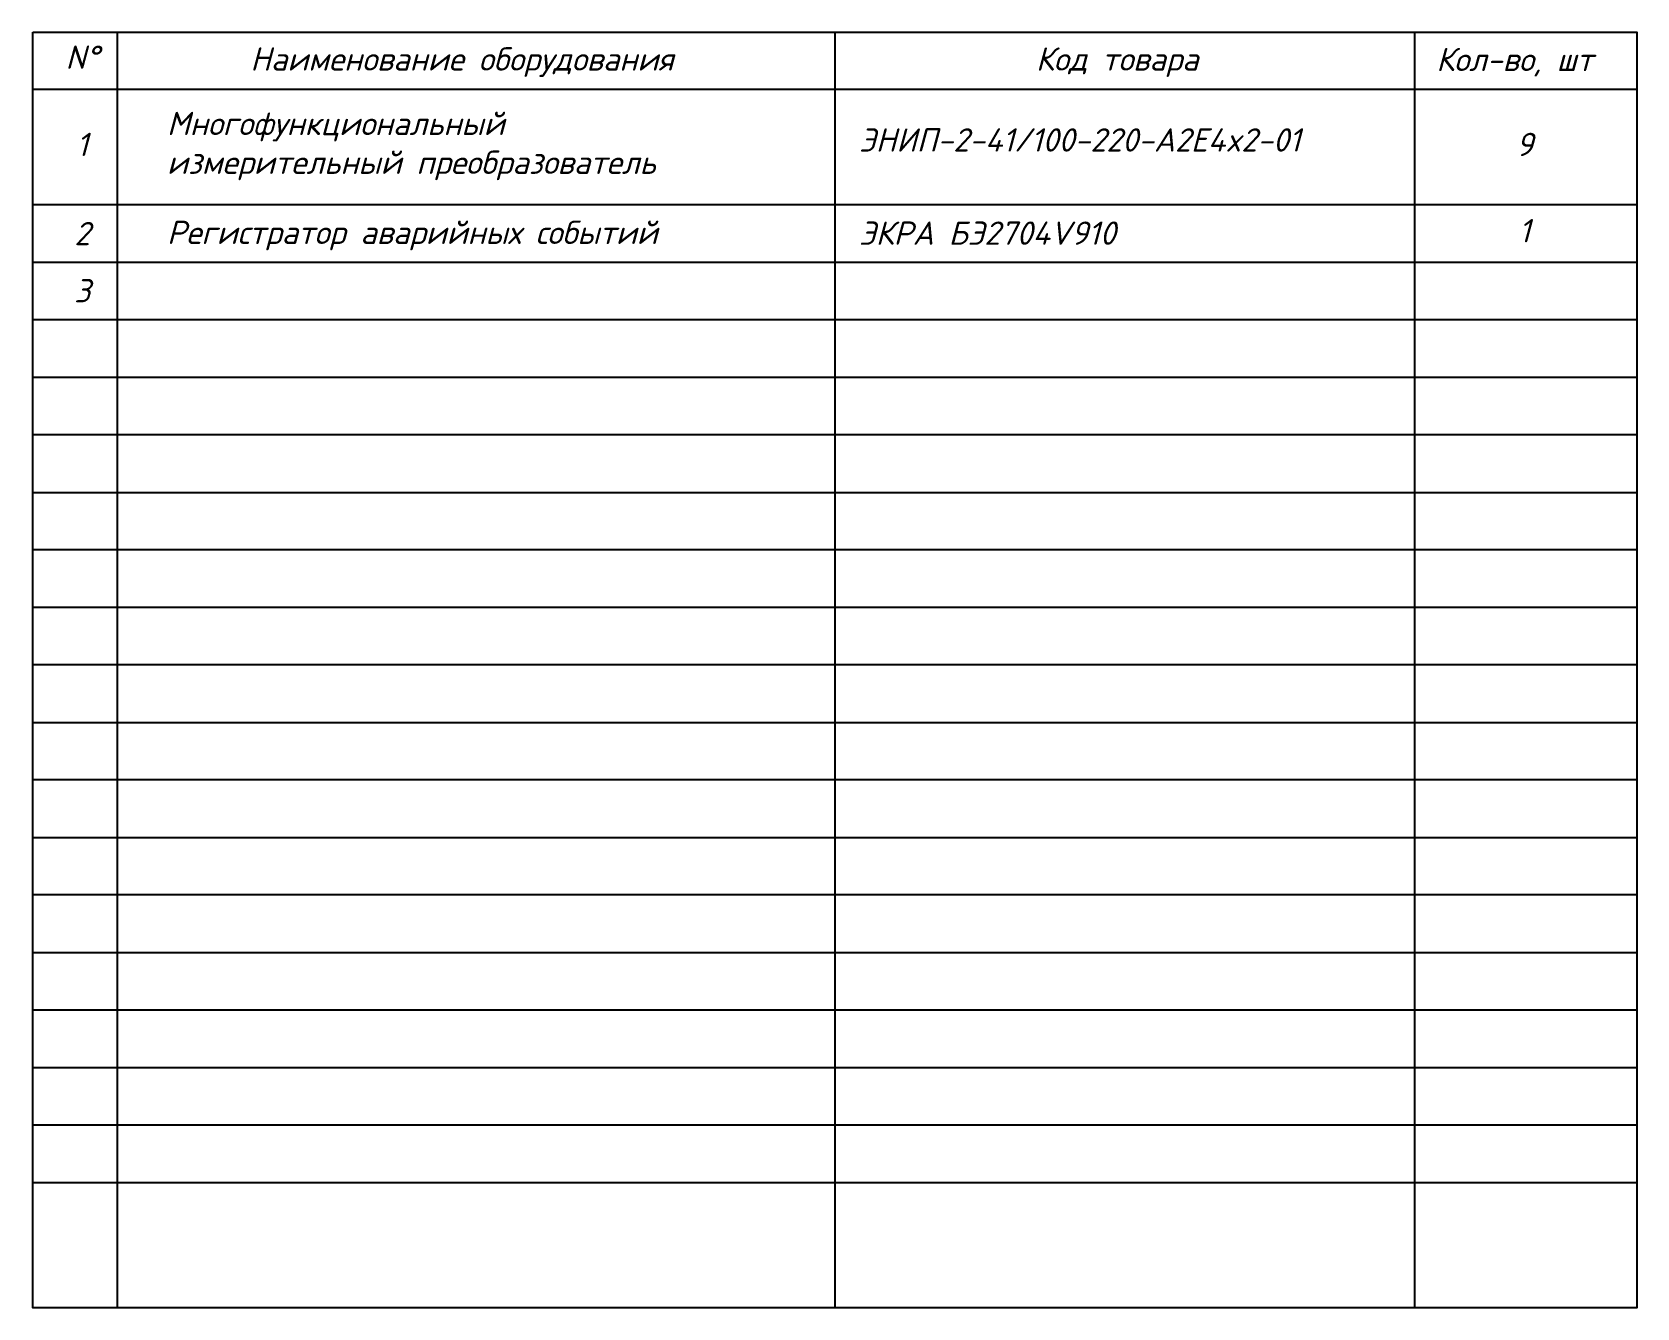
# Model space of a CAD drawing. Header units: inches. Extents: x 262 to 1567, y 170 to 590.
# Drawn here: x 1395.1 to 1567.4, y 289 to 425.9 of the extents above; entities that cross this region are included whole.
import ezdxf

# ---------------------------------------------------------------- set-up
doc = ezdxf.new("R2010")
doc.units = ezdxf.units.IN
doc.header["$MEASUREMENT"] = 0
doc.layers.add('Text', color=242, linetype='Continuous', lineweight=15)
doc.styles.add('ГОСТ 2.5', font='isocpeur.ttf', dxfattribs={"oblique": 15, "height": 2.5})
doc.styles.add('ГОСТ 3.0', font='isocpeur.ttf', dxfattribs={"oblique": 15, "height": 3})

msp = doc.modelspace()

# ---------------------------------------------------------------- texts
at = {"char_height": 2.5, "attachment_point": 1, "style": 'ГОСТ 3.0'}
for s, insert, width in [('Многофункциональный измерительный преобразователь', (1409.56, 417.37), 62.2697), ('ЭНИП-2-41/100-220-А2Е4x2-01', (1483.85, 415.6), 49.3702), ('Регистратор аварийных событий', (1409.56, 405.68), 62.2697), ('ЭКРА БЭ2704V910^I', (1483.85, 405.6), 49.3702)]:
    msp.add_mtext(s, dxfattribs=dict(at, insert=insert, width=width))
at = {"layer": 'Text', "color": 0, "char_height": 2.5, "attachment_point": 5, "style": 'ГОСТ 2.5'}
for s, insert, width in [('N°', (1400.47, 423.23), 6.9355), ('\\pxql;Наименование оборудования', (1451.68, 422.7), 66.3526), ('\\pxql;Код товара', (1524.89, 422.7), 44.0953), ('\\pxql;Кол-во, шт', (1557.23, 422.7), 22.8205), ('1', (1400.47, 413.87), 6.9355), ('9', (1555.3, 413.87), 6.9355), ('2', (1400.47, 404.3), 6.9355), ('1', (1555.3, 404.61), 6.9355), ('3', (1400.47, 398.17), 6.9355)]:
    msp.add_mtext(s, dxfattribs=dict(at, insert=insert, width=width))

# ---------------------------------------------------------------- linework, layer by layer
for p, q in [((1404.22, 425.92), (1404.22, 289.01)), ((1481.26, 425.92), (1481.26, 289.01)), ((1543.47, 425.92), (1543.47, 289.01)), ((1567.36, 419.75), (1395.16, 419.75)), ((1567.32, 407.4), (1395.12, 407.4)), ((1395.12, 401.23), (1567.32, 401.23)), ((1567.29, 395.05), (1395.09, 395.05)), ((1395.09, 388.88), (1567.29, 388.88)), ((1567.36, 382.71), (1395.16, 382.71)), ((1395.16, 376.53), (1567.36, 376.53)), ((1567.36, 370.36), (1395.16, 370.36)), ((1395.16, 364.19), (1567.36, 364.19)), ((1567.36, 358.01), (1395.16, 358.01)), ((1395.16, 351.84), (1567.36, 351.84)), ((1567.32, 345.66), (1395.12, 345.66)), ((1395.12, 339.49), (1567.32, 339.49)), ((1567.29, 333.32), (1395.09, 333.32)), ((1395.09, 327.14), (1567.29, 327.14)), ((1567.36, 320.97), (1395.16, 320.97)), ((1395.16, 314.8), (1567.36, 314.8)), ((1567.36, 308.62), (1395.16, 308.62)), ((1395.16, 302.45), (1567.36, 302.45))]:
    msp.add_line(p, q)
msp.add_lwpolyline([(1395.16, 425.92), (1567.36, 425.92), (1567.36, 289.01), (1395.16, 289.01)], close=True)

msp.set_redraw_order([(e.dxf.handle, doc.entitydb.next_handle()) for e in msp.query("TEXT MTEXT ATTDEF DIMENSION ARC_DIMENSION")])  # texts and dimensions are drawn at this point

doc.saveas('drawing.dxf')
